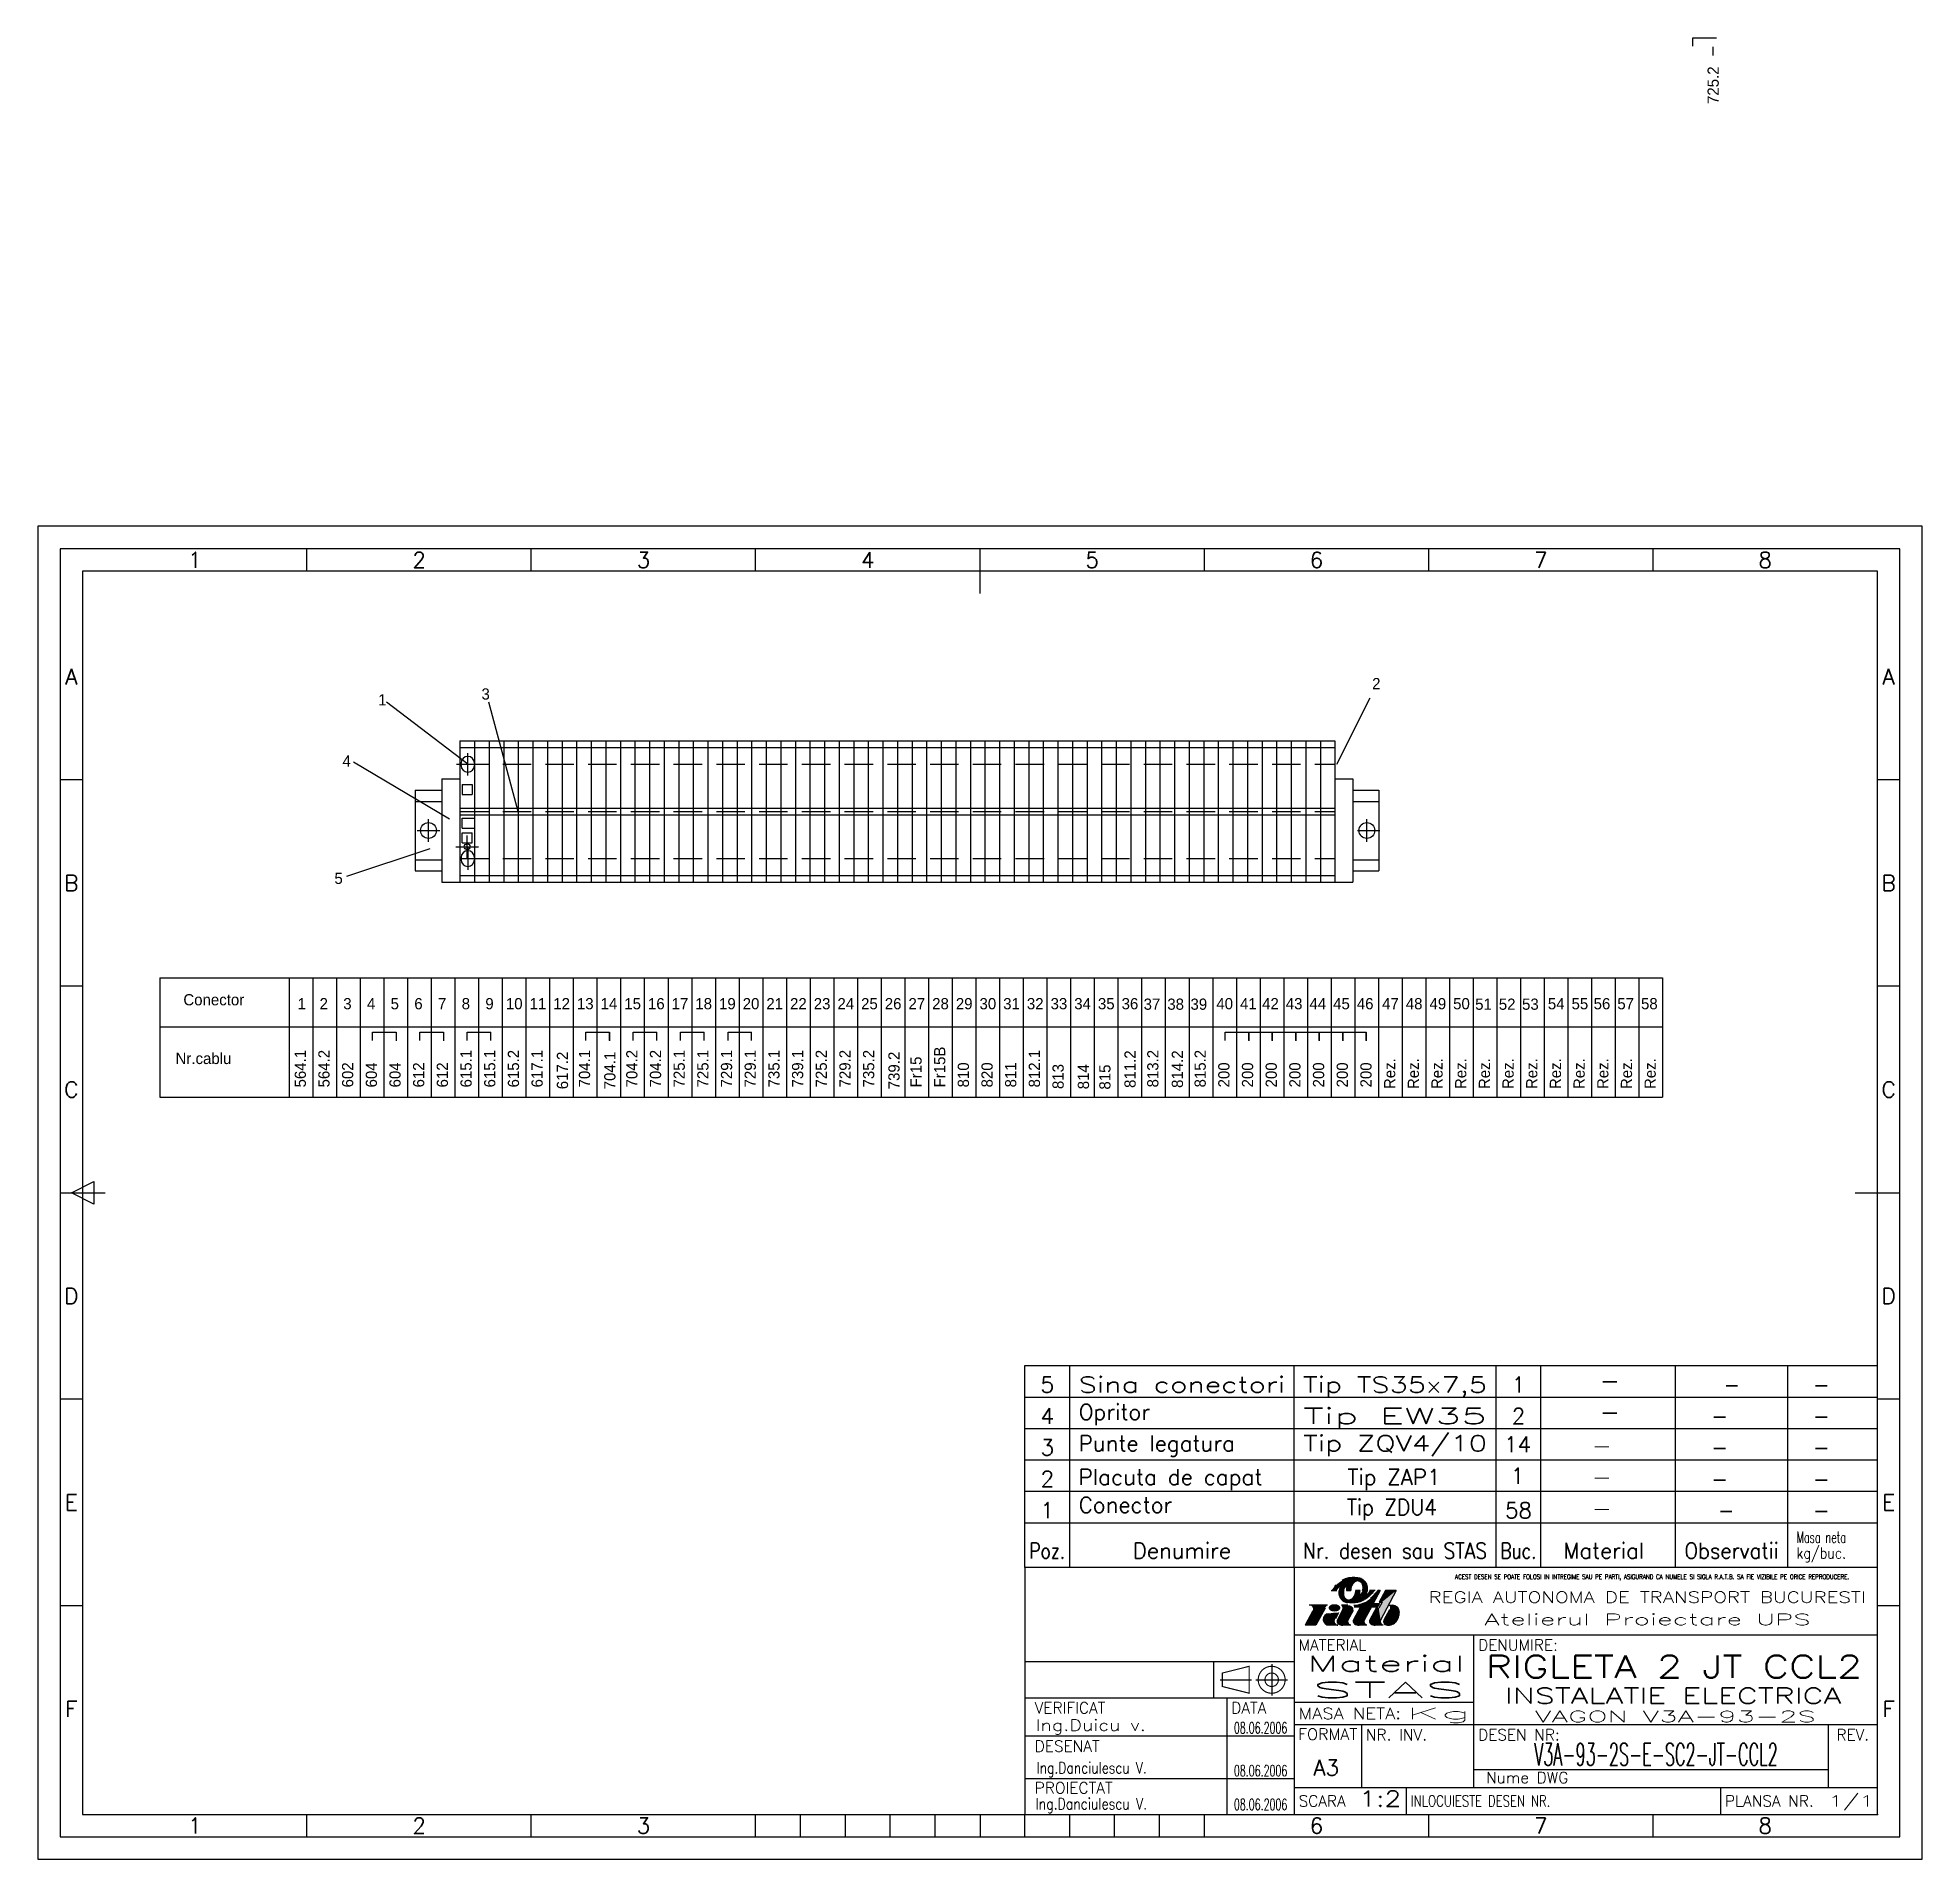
# Model space of a CAD drawing. Header units: millimetres. Extents: x 29 to 449, y 17 to 423.
import ezdxf
from ezdxf.enums import TextEntityAlignment as Align

# ---------------------------------------------------------------- set-up
doc = ezdxf.new("R2010")
doc.units = ezdxf.units.MM
doc.linetypes.add('DASHED2', pattern=[9.525, 6.35, -3.175])
doc.layers.add('LIN_GR', color=3, linetype='Continuous')
doc.layers.add('LIN_SUB', color=7, linetype='Continuous')
doc.styles.add('ISO', font='SIMPLEX.SHX')
doc.styles.add('ISOCP', font='SIMPLEX.SHX')
doc.styles.add('ROMANC', font='romanc')

msp = doc.modelspace()

# ---------------------------------------------------------------- texts
at = {"color": 2}
for s, p in [('725.2', (403.39, 408.43)), ('564.1', (88.53, 189.32)), ('564.2', (93.8, 189.32)), ('615.1', (125.47, 189.32)), ('615.1', (130.75, 189.32)), ('615.2', (136.03, 189.32)), ('617.1', (141.3, 189.32)), ('704.1', (151.86, 189.32)), ('704.2', (162.41, 189.32)), ('704.2', (167.69, 189.32)), ('725.1', (172.97, 189.32)), ('725.1', (178.25, 189.32)), ('729.1', (183.52, 189.32)), ('729.1', (188.8, 189.32)), ('735.1', (194.08, 189.32)), ('739.1', (199.36, 189.32)), ('725.2', (204.63, 189.32)), ('729.2', (209.91, 189.32)), ('735.2', (215.19, 189.32)), ('Fr15B', (231.02, 189.32)), ('812.1', (252.13, 189.32)), ('811.2', (273.45, 189.21)), ('813.2', (278.52, 189.32)), ('814.2', (284, 189.21)), ('815.2', (289.07, 189.32)), ('602', (99.08, 189.32)), ('604', (104.36, 189.32)), ('604', (109.64, 189.32)), ('612', (114.91, 189.32)), ('612', (120.19, 189.32)), ('617.2', (146.95, 188.91)), ('704.1', (157.51, 188.91)), ('739.2', (220.84, 188.91)), ('Fr15', (225.74, 189.32)), ('810', (236.3, 189.32)), ('820', (241.58, 189.32)), ('811', (246.85, 189.32)), ('813', (257.41, 188.96)), ('814', (263.06, 188.91)), ('815', (267.84, 188.84)), ('200', (294.35, 189.32)), ('200', (299.63, 189.32)), ('200', (304.91, 189.32)), ('200', (310.18, 189.32)), ('200', (315.46, 189.32)), ('200', (320.74, 189.32)), ('200', (326.02, 189.32)), ('Rez.', (331.3, 188.96)), ('Rez.', (336.57, 188.96)), ('Rez.', (341.85, 188.96)), ('Rez.', (347.13, 188.96)), ('Rez.', (352.41, 188.96)), ('Rez.', (357.68, 188.96)), ('Rez.', (362.96, 188.96)), ('Rez.', (368.24, 188.96)), ('Rez.', (373.52, 188.96)), ('Rez.', (378.8, 188.96)), ('Rez.', (384.07, 188.96)), ('Rez.', (389.35, 188.96))]:
    msp.add_text(s, height=2.5, rotation=90, dxfattribs=at).set_placement(p)
at = {"color": 50}
for s, style, p in [('1', 'ISOCP', (63.76, 306.85)), ('2', 'ISO', (113.76, 306.85)), ('3', 'ISO', (163.76, 306.85)), ('4', 'ISO', (213.76, 306.85)), ('5', 'ISO', (263.76, 306.85)), ('6', 'ISO', (313.76, 306.85)), ('7', 'ISO', (363.76, 306.85)), ('8', 'ISO', (413.76, 306.85)), ('A', 'ISO', (36.26, 280.85)), ('A', 'ISO', (441.26, 280.85)), ('B', 'ISO', (36.26, 234.85)), ('B', 'ISO', (441.26, 234.85)), ('C', 'ISO', (36.26, 188.85)), ('C', 'ISO', (441.26, 188.85)), ('D', 'ISO', (36.26, 142.85)), ('D', 'ISO', (441.26, 142.85)), ('E', 'ISO', (36.26, 96.85)), ('E', 'ISO', (441.26, 96.85)), ('F', 'ISO', (36.26, 50.85)), ('F', 'ISO', (441.26, 50.85)), ('1', 'ISOCP', (63.76, 24.85)), ('2', 'ISO', (113.76, 24.85)), ('3', 'ISO', (163.76, 24.85)), ('6', 'ISO', (313.76, 24.85)), ('7', 'ISO', (363.76, 24.85)), ('8', 'ISO', (413.76, 24.85))]:
    msp.add_text(s, height=3.5, dxfattribs=dict(at, style=style)).set_placement(p, align=Align.MIDDLE)
at = {"color": 1}
for s, p in [('3', (127.66, 275.73)), ('2', (326.15, 278.04)), ('1', (104.63, 274.42)), ('4', (96.67, 260.78)), ('5', (94.89, 234.66))]:
    msp.add_text(s, height=2.5, dxfattribs=at).set_placement(p)
at = {"color": 2}
for s, p in [('Conector', (61.22, 207.61)), ('1', (86.69, 206.73)), ('2', (91.58, 206.73)), ('3', (96.86, 206.73)), ('4', (102.14, 206.73)), ('5', (107.41, 206.73)), ('6', (112.69, 206.73)), ('7', (117.97, 206.73)), ('8', (123.25, 206.73)), ('9', (128.52, 206.73)), ('10', (133.1, 206.73)), ('11', (138.38, 206.73)), ('12', (143.66, 206.73)), ('13', (148.93, 206.73)), ('14', (154.21, 206.73)), ('15', (159.49, 206.73)), ('16', (164.77, 206.73)), ('17', (170.04, 206.73)), ('18', (175.32, 206.73)), ('19', (180.6, 206.73)), ('20', (185.88, 206.73)), ('21', (191.15, 206.73)), ('22', (196.43, 206.73)), ('23', (201.71, 206.73)), ('24', (206.99, 206.73)), ('25', (212.26, 206.73)), ('26', (217.54, 206.73)), ('27', (222.82, 206.73)), ('28', (228.1, 206.73)), ('29', (233.38, 206.73)), ('30', (238.65, 206.73)), ('31', (243.93, 206.73)), ('32', (249.21, 206.73)), ('33', (254.49, 206.73)), ('34', (259.76, 206.73)), ('35', (265.04, 206.73)), ('36', (270.32, 206.73)), ('37', (275.22, 206.62)), ('38', (280.5, 206.62)), ('39', (285.67, 206.62)), ('40', (291.43, 206.73)), ('41', (296.71, 206.73)), ('42', (301.63, 206.73)), ('43', (306.9, 206.73)), ('44', (312.18, 206.73)), ('45', (317.46, 206.73)), ('46', (322.74, 206.73)), ('47', (328.37, 206.73)), ('48', (333.65, 206.73)), ('49', (338.93, 206.73)), ('50', (344.2, 206.73)), ('51', (349.11, 206.62)), ('52', (354.38, 206.62)), ('53', (359.56, 206.62)), ('54', (365.31, 206.73)), ('55', (370.59, 206.73)), ('56', (375.51, 206.73)), ('57', (380.79, 206.73)), ('58', (386.07, 206.73)), ('Nr.cablu', (59.48, 194.53))]:
    msp.add_text(s, height=2.5, dxfattribs=at).set_placement(p)
at = {"layer": 'LIN_GR', "color": 3, "style": 'ISOCP'}
for s, p in [('5', (253.76, 121.35)), ('4', (253.76, 114.35)), ('3', (253.76, 107.35)), ('2', (253.76, 100.35)), ('1', (253.76, 93.35))]:
    msp.add_text(s, height=3.5, dxfattribs=at).set_placement(p, align=Align.CENTER)
at = {"layer": 'LIN_SUB', "color": 2, "style": 'ISOCP'}
for s, height, width, p, p2 in [('Sina conectori', 3.5, 1.226667, (260.76, 121.35), (306.76, 121.35)), ('Tip TS35x7,5', 3.5, 1.211823, (310.76, 121.35), (351.76, 121.35)), ('   -   ', 3.5, 0.942857, (367.76, 122.25), (389.76, 122.25)), ('Tip EW35', 3.5, 1.744681, (310.76, 114.35), (351.76, 114.35)), ('   -   ', 3.5, 0.942857, (367.76, 115.25), (389.76, 115.25)), ('Tip ZQV4/10', 3.5, 1.242424, (310.76, 108.3), (351.76, 108.3)), ('   -   ', 2.5, 1.32, (365.97, 108.21), (387.97, 108.21)), ('   -   ', 2.5, 1.32, (365.97, 101.21), (387.97, 101.21)), ('   -   ', 2.5, 1.32, (365.97, 94.21), (387.97, 94.21)), ('Masa neta', 2.5, 0.573913, (420.76, 87.85), (431.76, 87.85)), ('Poz.', 3.5, 0.813559, (249.76, 84.35), (257.76, 84.35)), ('Nr. desen sau STAS', 3.5, 0.763975, (310.76, 84.35), (351.76, 84.35)), ('Buc.', 3.5, 0.8, (354.76, 84.35), (362.76, 84.35)), ('Material', 3.5, 0.93913, (368.76, 84.35), (386.76, 84.35)), ('Observatii', 3.5, 0.851351, (395.76, 84.35), (416.76, 84.35)), ('kg/buc.', 2.5, 0.796552, (420.76, 84.35), (431.76, 84.35))]:
    msp.add_text(s, height=height, dxfattribs=dict(at, width=width)).set_placement(p, p2, align=Align.FIT)
for s, p in [('1', (358.76, 121.35)), ('2', (358.76, 114.35)), ('14', (358.57, 108.04)), ('1', (358.57, 101.04)), ('58', (358.76, 93.35)), ('Denumire', (283.76, 84.35))]:
    msp.add_text(s, height=3.5, dxfattribs=at).set_placement(p, align=Align.CENTER)
at = {"layer": 'LIN_SUB', "color": 2, "style": 'ISOCP', "width": 0.942857}
for s, p in [('-', (404.47, 121.35)), ('  -', (397.24, 114.35)), ('  -', (397.24, 107.35)), ('  -', (397.24, 100.35)), ('Tip ZDU4', (320.51, 94.06))]:
    msp.add_text(s, height=3.5, dxfattribs=at).set_placement(p)
for p in [(426.26, 121.35), (426.26, 114.35), (426.26, 107.35), (426.26, 100.35), (405.03, 93.35), (426.26, 93.35)]:
    msp.add_text('-', height=3.5, dxfattribs=at).set_placement(p, align=Align.CENTER)
at = {"layer": 'LIN_SUB', "color": 2, "style": 'ISOCP'}
for s, p in [('Opritor', (260.76, 115.26)), ('Punte legatura', (260.76, 108.26)), ('Conector', (260.76, 94.56))]:
    msp.add_text(s, height=3.5, dxfattribs=at).set_placement(p)
at = {"layer": 'LIN_SUB', "color": 50, "style": 'ISOCP', "width": 0.891304}
msp.add_text('Placuta de capat', height=3.5, dxfattribs=at).set_placement((260.72, 100.76), (301.72, 100.76), align=Align.FIT)
at = {"layer": 'LIN_SUB', "color": 50, "style": 'ISOCP'}
msp.add_text('Tip ZAP1', height=3.5, dxfattribs=at).set_placement((320.68, 100.76))

# ---------------------------------------------------------------- blocks, each defined once
blk = doc.blocks.new('ind3_12')
at = {"color": 70}
for p, q in [((0, 55), (-190, 55)), ((-190, 55), (-190, 0)), ((-130, 55), (-130, 0)), ((-130, 40), (0, 40)), ((-190, 26), (-130, 26))]:
    blk.add_line(p, q, dxfattribs=at)
at = {"color": 40}
for p, q in [((-122.56, 46.63), (-126.68, 46.63)), ((-121.71, 49.9), (-120.46, 49.9)), ((-118.05, 46.63), (-119.46, 46.63)), ((-118.34, 49.9), (-117.36, 49.9)), ((-115.18, 46.28), (-116.74, 43.36)), ((-116.7, 46.63), (-116.29, 46.65)), ((-116.6, 46.28), (-115.18, 46.28)), ((-115.31, 49.9), (-116.29, 49.9)), ((-116.29, 46.65), (-115.69, 46.73)), ((-115.69, 46.73), (-115.27, 46.82)), ((-115.27, 46.82), (-114.78, 46.97)), ((-114.78, 46.97), (-114.27, 47.24)), ((-112.77, 46.28), (-114.38, 43.26)), ((-111.94, 49.9), (-113.19, 49.9)), ((-112.95, 48.16), (-112.68, 48.4)), ((-112.77, 46.28), (-111.36, 46.28)), ((-112.68, 48.4), (-112.61, 48.47)), ((-110.84, 49.9), (-112.41, 46.97)), ((-112.41, 46.97), (-110.99, 46.97)), ((-110.84, 49.9), (-111.36, 49.9)), ((-110.99, 46.97), (-111.36, 46.28)), ((-110.41, 47.32), (-111.15, 45.93)), ((-109.64, 49.9), (-111.01, 47.32)), ((-111.01, 47.32), (-110.41, 47.32)), ((-107.23, 49.9), (-110.77, 43.26)), ((-107.23, 49.9), (-109.64, 49.9)), ((-108.78, 46.63), (-108.09, 46.63)), ((-125.82, 45.38), (-127.54, 42.15)), ((-125.13, 42.15), (-127.54, 42.15)), ((-123.11, 45.94), (-125.13, 42.15)), ((-120.23, 42.15), (-122.21, 42.15)), ((-120.12, 44.91), (-120.81, 43.6)), ((-119.12, 45.67), (-120.36, 43.36)), ((-117.39, 42.15), (-119.15, 42.15)), ((-116.85, 45.42), (-118, 43.26)), ((-117.39, 42.15), (-117.72, 42.33)), ((-113.77, 42.15), (-115.53, 42.15)), ((-113.77, 42.15), (-114.1, 42.33)), ((-111.75, 45.93), (-113.13, 43.36)), ((-110.16, 42.15), (-111.92, 42.15)), ((-111.75, 45.93), (-111.15, 45.93)), ((-110.16, 42.15), (-110.49, 42.33)), ((-108.74, 45.59), (-109.99, 43.26))]:
    blk.add_line(p, q, dxfattribs=at)
at = {"color": 240}
for p, q in [((-90, 40), (-90, 6)), ((-130, 34), (-190, 34)), ((-148, 34), (-148, 26)), ((-146.5, 30), (-139.5, 30)), ((-138.5, 30), (-131.5, 30)), ((-135, 33.5), (-135, 26.5)), ((-145, 26), (-145, 0)), ((-130, 25), (-90, 25)), ((-190, 17.5), (-130, 17.5)), ((-130, 20), (0, 20)), ((-115, 20), (-115, 6)), ((-11, 20), (-11, 6)), ((-90, 10), (-11, 10)), ((-190, 8), (-130, 8)), ((-130, 6), (0, 6)), ((-105, 6), (-105, 0)), ((-35, 6), (-35, 0))]:
    blk.add_line(p, q, dxfattribs=at)
at = {"color": 40}
for points in [[(-114.74, 49.9, 0.04888), (-114.64, 50.37, 0.067418), (-114.64, 50.71, 0.012512), (-114.71, 51.12, 0.046313), (-114.74, 51.23, 0.02866), (-114.83, 51.43, 0.04799), (-114.9, 51.53, 0.027533), (-115.01, 51.65, 0.02878), (-115.12, 51.74, 0.020408), (-115.27, 51.85, 0.028785), (-115.38, 51.91, 0.02307), (-115.48, 51.96, 0.025276), (-115.58, 51.99, 0.029587), (-115.69, 52.01, 0.0261), (-115.8, 52.02, 0.034106), (-115.93, 52.02, 0.03305), (-116.05, 52, 0.031407), (-116.17, 51.97, 0.027201), (-116.3, 51.91, 0.027571), (-116.45, 51.82, 0.032433), (-116.58, 51.73, 0.017982), (-116.7, 51.62, 0.025528), (-116.79, 51.53, 0.009898), (-116.89, 51.41, 0.014131), (-116.96, 51.31, 0.005952), (-117.02, 51.22, 0.007874), (-117.06, 51.15, 0.013516), (-117.13, 51.03, 0.012262), (-117.2, 50.9, 0.010996), (-117.25, 50.78, 0.020912), (-117.28, 50.71, 0.006638), (-117.28, 50.69, 0.003922), (-117.3, 50.64, 0.014081), (-117.33, 50.52, 0.011261), (-117.36, 50.37, 0.018498), (-117.36, 50.34, 0.00311), (-117.38, 50.18, 0.039527), (-117.38, 50.07, 0.0256), (-117.36, 49.9)], [(-113.68, 49.9, 0.047001), (-113.61, 50.39, 0.072657), (-113.64, 50.71, 0.024176), (-113.81, 51.3, 0.05712), (-113.92, 51.53, 0.02409), (-114.05, 51.71, 0.014395), (-114.28, 51.99, 0.046768), (-114.45, 52.15, 0.031027), (-114.74, 52.35)], [(-119.97, 49.9, 0.047001), (-120.05, 49.4, 0.072657), (-120.01, 49.08, 0.024176), (-119.84, 48.49, 0.05712), (-119.73, 48.26, 0.02409), (-119.6, 48.09, 0.014395), (-119.38, 47.81, 0.046768), (-119.2, 47.65, 0.031027), (-118.91, 47.44)], [(-118.91, 49.9, 0.04888), (-119.02, 49.43, 0.067418), (-119.01, 49.08, 0.012512), (-118.94, 48.67, 0.046313), (-118.91, 48.56, 0.02866), (-118.82, 48.37, 0.04799), (-118.75, 48.26, 0.027533), (-118.64, 48.15, 0.02878), (-118.53, 48.05, 0.020408), (-118.39, 47.95, 0.028785), (-118.28, 47.88, 0.02307), (-118.17, 47.84, 0.025276), (-118.07, 47.8, 0.029587), (-117.97, 47.78, 0.0261), (-117.85, 47.77, 0.034106), (-117.73, 47.77, 0.03305), (-117.6, 47.79, 0.031407), (-117.48, 47.83, 0.027201), (-117.36, 47.88, 0.027571), (-117.2, 47.97, 0.032433), (-117.07, 48.06, 0.017982), (-116.95, 48.18, 0.025528), (-116.87, 48.26, 0.009898), (-116.76, 48.39, 0.014131), (-116.7, 48.48, 0.005952), (-116.63, 48.57, 0.007874), (-116.59, 48.64, 0.013516), (-116.52, 48.76, 0.012262), (-116.45, 48.9, 0.010996), (-116.4, 49.02, 0.020912), (-116.38, 49.08, 0.006638), (-116.37, 49.11, 0.003922), (-116.35, 49.16, 0.014081), (-116.32, 49.28, 0.011261), (-116.29, 49.42, 0.018498), (-116.29, 49.45, 0.00311), (-116.27, 49.61, 0.039527), (-116.27, 49.73, 0.0256), (-116.29, 49.9)]]:
    blk.add_lwpolyline(points, format="xyb", dxfattribs=at)
at = {"color": 40, "flags": 128}
blk.add_lwpolyline([(-108.71, 42.18, 0.07519), (-108.1, 42.37, 0.103495), (-107.27, 43.01, 0.091904), (-106.74, 43.94, 0.085107), (-106.54, 45.08, 0.085107)], format="xyb", dxfattribs=at)
at = {"color": 240, "const_width": 0.25}
blk.add_lwpolyline([(-146, 31.5), (-140, 33), (-140, 27), (-146, 28.5)], close=True, dxfattribs=at)
blk.add_lwpolyline([(-135, 33, 1), (-135, 27, 1), (-135, 33, 1)], format="xyb", dxfattribs=at)
blk.add_lwpolyline([(-135, 31.5, 1), (-135, 28.5, 1)], format="xyb", close=True, dxfattribs=at)
at = {"color": 40}
for centre, radius, start, end in [((-96.55, 26.7), 34.29, 134.6817, 135.4865), ((-117.71, 49.53), 2.3, 144.0002, 170.76), ((-117.8, 49.83), 2.74, 113.911, 122.24), ((-115.81, 45.34), 7.65, 108.9325, 113.911), ((-115.07, 49.86), 3.27, 161.7905, 179.2848), ((-117.59, 50.52), 2.17, 96.8211, 108.9325), ((-116.41, 40.67), 12.1, 91.6964, 96.8211), ((-116.61, 47.25), 5.51, 78.6042, 91.6964), ((-116, 50.28), 2.42, 58.8019, 78.6042), ((-119.73, 46), 0.689, 331.9275, 66.4849), ((-117.66, 49.52), 2.42, 238.8019, 258.6042), ((-118.58, 49.94), 3.27, 341.7905, 359.2848), ((-115.94, 50.27), 2.3, 324.0002, 350.76), ((-145.94, 81.79), 47.13, 315, 315.973), ((-113.12, 49.86), 0.893, 316.8981, 318.6566), ((-115.09, 51.98), 4.23, 315.973, 321.3402), ((-122.28, 57.73), 13.43, 321.3402, 324.353), ((-108.09, 45.08), 1.55, 0, 90), ((-122.21, 43.44), 1.29, 94.5979, 270), ((-177.94, 750.15), 707.62, 274.50891, 274.68697), ((-120.23, 42.84), 0.689, 201.8729, 270), ((-119.75, 43.03), 0.689, 151.9275, 234.4615), ((-119.15, 43.87), 1.72, 234.4615, 270), ((-117.39, 42.94), 0.689, 151.9275, 241.9275), ((-116.14, 43.03), 0.689, 151.9275, 234.4615), ((-115.53, 43.87), 1.72, 234.4615, 270), ((-113.78, 42.94), 0.689, 151.9275, 241.9275), ((-112.52, 43.03), 0.689, 151.9275, 234.4615), ((-111.92, 43.87), 1.72, 234.4615, 270), ((-110.16, 42.94), 0.689, 151.9275, 241.9275), ((-109.38, 42.94), 0.689, 151.9275, 242.7821), ((-108.99, 43.7), 1.55, 242.7821, 280.2311)]:
    blk.add_arc(centre, radius, start, end, dxfattribs=at)
blk.add_point((0, 0))
for points in [[(-121.71, 49.9), (-120.46, 49.9), (-121.21, 50.52), (-120.18, 50.33)], [(-121.21, 50.52), (-120.18, 50.33), (-120.72, 51.03), (-119.93, 50.59)], [(-120.72, 51.03), (-119.93, 50.59), (-120.22, 51.49), (-119.57, 50.88)], [(-120.22, 51.49), (-119.57, 50.88), (-119.6, 51.93), (-118.18, 50.88)], [(-119.84, 50.38), (-118.6, 50.45), (-119.97, 49.9), (-118.91, 49.9)], [(-119.57, 50.88), (-118.18, 50.88), (-119.84, 50.38), (-118.6, 50.45)], [(-119.6, 51.93), (-118.18, 50.88), (-118.87, 52.35), (-118.18, 50.88)], [(-118.87, 52.35), (-118.18, 50.88), (-118.21, 52.6), (-118.18, 50.88)], [(-117.31, 50.61), (-118.27, 50.54), (-117.37, 50.27), (-118.32, 50.22)], [(-117.09, 51.1), (-118.18, 50.88), (-117.31, 50.61), (-118.27, 50.54)], [(-118.21, 52.6), (-118.18, 50.88), (-117.81, 52.68), (-118.18, 50.88)], [(-116.87, 52.76), (-118.18, 50.88), (-116.31, 52.75), (-118.18, 50.88)], [(-117.81, 52.68), (-118.18, 50.88), (-116.87, 52.76), (-118.18, 50.88)], [(-116.08, 51.99), (-116.31, 52.75), (-116.62, 51.7), (-118.18, 50.88)], [(-116.62, 51.7), (-118.18, 50.88), (-117.09, 51.1), (-118.18, 50.88)], [(-115.84, 51.99), (-116.08, 51.99), (-116.32, 51.86)], [(-116.31, 52.75), (-115.41, 52.63), (-115.84, 52.71)], [(-115.54, 51.98), (-115.41, 52.63), (-116.08, 51.99), (-116.31, 52.75)], [(-115.84, 51.99), (-115.54, 51.98), (-115.91, 51.97), (-115.51, 51.96)], [(-115.73, 51.96), (-115.33, 51.85), (-115.51, 51.96)], [(-115.09, 51.72), (-114.87, 52.42), (-115.54, 51.98), (-115.41, 52.63)], [(-115.41, 52.63), (-114.87, 52.42), (-115.11, 52.53)], [(-114.87, 51.48), (-114.18, 51.87), (-115.09, 51.72), (-114.87, 52.42)], [(-114.87, 52.42), (-114.18, 51.87), (-114.48, 52.17)], [(-114.68, 50.99), (-113.86, 51.41), (-114.87, 51.48), (-114.18, 51.87)], [(-114.63, 50.55), (-113.67, 50.85), (-114.68, 50.99), (-113.86, 51.41)], [(-114.65, 50.25), (-113.62, 50.26), (-114.63, 50.55), (-113.67, 50.85)], [(-113.67, 50.85), (-113.62, 50.26), (-113.61, 50.56)], [(-126.68, 46.63), (-122.56, 46.63), (-126.26, 46.53), (-122.84, 46.34)], [(-126.26, 46.53), (-122.84, 46.34), (-125.96, 46.29), (-123.05, 46.05)], [(-123.05, 46.05), (-125.96, 46.29), (-123.11, 45.94), (-125.77, 45.87)], [(-122.2, 46.34), (-122.22, 45.73), (-122.28, 46.18), (-122.28, 45.84)], [(-122.07, 46.5), (-122.04, 45.53), (-122.2, 46.34), (-122.22, 45.73)], [(-121.94, 46.59), (-121.9, 45.43), (-122.07, 46.5), (-122.04, 45.53)], [(-121.78, 46.68), (-121.71, 45.34), (-121.94, 46.59), (-121.9, 45.43)], [(-121.62, 46.75), (-121.56, 45.28), (-121.78, 46.68), (-121.71, 45.34)], [(-121.46, 46.79), (-121.43, 45.25), (-121.62, 46.75), (-121.56, 45.28)], [(-121.33, 46.82), (-121.31, 45.23), (-121.46, 46.79), (-121.43, 45.25)], [(-121.21, 46.83), (-121.2, 45.22), (-121.33, 46.82), (-121.31, 45.23)], [(-121.21, 46.83), (-121.1, 46.84), (-121.09, 45.21)], [(-121.09, 45.21), (-120.9, 45.21), (-121.21, 46.83), (-121.2, 45.22)], [(-121.1, 46.84), (-120.91, 46.84), (-121.09, 45.21), (-120.9, 45.21)], [(-120.9, 45.21), (-120.91, 46.84), (-120.81, 45.22), (-120.81, 46.83)], [(-120.81, 45.22), (-120.81, 46.83), (-120.68, 45.23), (-120.69, 46.82)], [(-120.68, 45.23), (-120.69, 46.82), (-120.56, 45.25), (-120.55, 46.79)], [(-120.56, 45.25), (-120.55, 46.79), (-120.42, 45.29), (-120.43, 46.76)], [(-120.42, 45.29), (-120.43, 46.76), (-120.27, 45.34), (-120.27, 46.7)], [(-120.27, 45.34), (-120.27, 46.7), (-120.14, 45.41), (-120.13, 46.63)], [(-120.14, 45.41), (-120.13, 46.63), (-119.97, 45.52), (-119.99, 46.54)], [(-119.97, 49.9), (-118.91, 49.9), (-120.05, 49.4), (-119, 49.53)], [(-120.05, 49.4), (-119, 49.53), (-119.94, 48.79), (-119, 49.02)], [(-120.05, 49.4), (-119.94, 48.79), (-120.04, 49.24)], [(-120.04, 49.24), (-119.94, 48.79), (-120.03, 49.13)], [(-119.97, 45.52), (-119.99, 46.54), (-119.84, 45.65), (-119.88, 46.44)], [(-119.94, 48.79), (-119, 49.02), (-119.72, 48.25), (-118.92, 48.6)], [(-119.84, 45.65), (-119.88, 46.44), (-119.74, 45.8), (-119.77, 46.3)], [(-119.74, 45.8), (-119.77, 46.3), (-119.71, 45.9), (-119.72, 46.2)], [(-119.72, 48.25), (-118.92, 48.6), (-119.33, 47.76), (-118.75, 48.27)], [(-119.72, 46.2), (-119.71, 45.9), (-119.7, 46.13), (-119.69, 46.02)], [(-119.46, 46.63), (-118.05, 46.63), (-119.08, 46.21), (-117.05, 46.31)], [(-119.33, 47.76), (-118.75, 48.27), (-118.77, 47.37), (-118.43, 47.98)], [(-119.25, 46.4), (-119.09, 46.04), (-119.08, 46.21)], [(-119.08, 46.21), (-117.05, 46.31), (-119.12, 45.67), (-116.78, 45.9)], [(-118.77, 47.37), (-118.43, 47.98), (-118.32, 47.19), (-118.12, 47.82)], [(-117.37, 50.27), (-118.32, 50.22), (-117.36, 49.9), (-118.34, 49.9)], [(-118.32, 47.19), (-118.12, 47.82), (-117.71, 47.07), (-117.72, 47.77)], [(-118.05, 46.63), (-117.05, 46.31), (-117.7, 46.59), (-117.41, 46.5)], [(-117.71, 47.07), (-117.72, 47.77), (-117.14, 47.03), (-117.33, 47.9)], [(-117.14, 47.03), (-117.33, 47.9), (-116.45, 47.06), (-117.04, 48.09)], [(-117.05, 46.31), (-116.78, 45.9), (-116.88, 46.12)], [(-116.45, 47.06), (-117.04, 48.09), (-115.94, 47.1), (-116.74, 48.42)], [(-116.7, 48.48), (-115.12, 47.31), (-116.74, 48.42)], [(-116.7, 48.48), (-116.7, 48.48), (-116.74, 48.42)], [(-115.94, 47.1), (-116.74, 48.42), (-115.12, 47.31), (-116.74, 48.42)], [(-115.18, 46.28), (-112.77, 46.28), (-116.74, 43.36), (-114.38, 43.26)], [(-116.45, 48.9), (-115.12, 47.31), (-116.7, 48.48)], [(-116.22, 46.66), (-116.7, 46.63), (-116.6, 46.28)], [(-116.6, 46.28), (-111.36, 46.28), (-116.22, 46.66), (-112.41, 46.97)], [(-116.4, 49.03), (-115.48, 48.92), (-116.45, 48.9), (-115.12, 47.31)], [(-116.29, 49.44), (-115.35, 49.44), (-116.4, 49.03), (-115.48, 48.92)], [(-116.29, 49.9), (-115.31, 49.9), (-116.29, 49.44), (-115.35, 49.44)], [(-116.22, 46.66), (-115.25, 46.82), (-115, 46.76)], [(-115.48, 48.92), (-114.09, 48.92), (-115.01, 49.4), (-113.85, 49.33)], [(-115.48, 48.92), (-114.59, 48.13), (-115.12, 47.31)], [(-115.48, 48.92), (-114.09, 48.92), (-114.18, 47.78), (-115.12, 47.31)], [(-115.25, 46.82), (-114.79, 46.97), (-115, 46.76)], [(-115.01, 49.4), (-113.85, 49.33), (-114.75, 49.87), (-113.72, 49.72)], [(-115, 46.76), (-115, 46.76), (-114.79, 46.97), (-114.45, 46.8)], [(-114.35, 47.19), (-112.41, 46.97), (-114.79, 46.97), (-114.45, 46.8)], [(-114.75, 49.87), (-113.72, 49.72), (-114.65, 50.25), (-113.62, 50.26)], [(-114.09, 48.92), (-114.18, 47.78), (-114.59, 48.13)], [(-113.9, 47.46), (-112.41, 46.97), (-114.35, 47.19), (-112.41, 46.97)], [(-114.09, 48.92), (-113.61, 48.17), (-114.18, 47.78)], [(-113.69, 49.23), (-112.95, 48.75), (-114.09, 48.92), (-113.61, 48.17)], [(-113.49, 47.75), (-113.9, 47.46), (-112.41, 46.97)], [(-113.4, 49.55), (-112.44, 49.28), (-113.69, 49.23), (-112.95, 48.75)], [(-113.03, 48.1), (-112.41, 46.97), (-113.49, 47.75), (-112.41, 46.97)], [(-113.19, 49.9), (-111.94, 49.9), (-113.4, 49.55), (-112.44, 49.28)], [(-112.65, 48.42), (-112.41, 46.97), (-113.03, 48.1), (-112.41, 46.97)], [(-112.22, 48.86), (-112.41, 46.97), (-112.65, 48.42), (-112.41, 46.97)], [(-111.36, 49.9), (-110.84, 49.9), (-111.76, 49.37), (-112.41, 46.97)], [(-111.76, 49.37), (-112.41, 46.97), (-112.22, 48.86), (-112.41, 46.97)], [(-112.41, 46.97), (-110.99, 46.97), (-111.36, 46.28)], [(-110.41, 47.32), (-107.23, 49.9), (-111.15, 45.93), (-110.73, 43.34)], [(-109.64, 49.9), (-107.23, 49.9), (-111.01, 47.32), (-110.41, 47.32)], [(-108.78, 46.63), (-108.43, 46.63), (-108.69, 46.43), (-108.49, 46.44)], [(-108.74, 45.59), (-108.09, 46.63), (-108.66, 45.8)], [(-108.74, 45.59), (-106.98, 46.16), (-108.09, 46.63)], [(-108.69, 46.43), (-108.49, 46.44), (-108.64, 46.23), (-108.56, 46.21)], [(-108.43, 46.63), (-108.63, 46.02), (-108.09, 46.63), (-108.66, 45.8)], [(-108.66, 45.8), (-108.66, 45.8), (-108.43, 46.63), (-108.63, 46.02)], [(-108.64, 46.23), (-108.56, 46.21), (-108.63, 46.02)], [(-108.09, 46.63), (-106.98, 46.16), (-107.61, 46.55), (-107.23, 46.37)], [(-125.82, 45.38), (-123.11, 45.94), (-127.54, 42.15), (-125.13, 42.15)], [(-125.76, 45.63), (-123.11, 45.94), (-125.82, 45.38)], [(-125.77, 45.87), (-123.11, 45.94), (-125.76, 45.63), (-123.11, 45.94)], [(-123.17, 44.3), (-120.81, 43.6), (-123.49, 43.38), (-120.95, 43.16)], [(-123.17, 44.3), (-123.49, 43.38), (-123.29, 44.14), (-123.45, 43.79)], [(-123.49, 43.38), (-120.95, 43.16), (-123.49, 43.38), (-120.87, 42.58)], [(-123.49, 43.38), (-123.1, 42.51), (-123.42, 43), (-123.25, 42.69)], [(-123.49, 43.38), (-120.87, 42.58), (-123.1, 42.51), (-120.62, 42.27)], [(-122.31, 44.73), (-120.12, 44.91), (-123.17, 44.3), (-120.81, 43.6)], [(-122.31, 44.73), (-123.17, 44.3), (-122.7, 44.64), (-123.04, 44.43)], [(-123.1, 42.51), (-122.21, 42.15), (-122.93, 42.37), (-122.61, 42.22)], [(-123.1, 42.51), (-120.62, 42.27), (-122.21, 42.15), (-120.23, 42.15)], [(-122.28, 46.18), (-122.28, 45.84), (-122.31, 46.03)], [(-120.42, 42.88), (-120.36, 43.36), (-120.43, 43.1)], [(-120.36, 43.36), (-116.85, 45.42), (-120.42, 42.88), (-118, 43.26)], [(-120.42, 42.88), (-118, 43.26), (-120.15, 42.47), (-118.06, 42.75)], [(-120.15, 42.47), (-120.42, 42.88), (-120.32, 42.64)], [(-119.12, 45.67), (-116.78, 45.9), (-120.36, 43.36), (-116.85, 45.42)], [(-120.15, 42.47), (-118.06, 42.75), (-119.15, 42.15), (-117.72, 42.33)], [(-119.15, 42.15), (-120.15, 42.47), (-119.72, 42.25)], [(-119.15, 42.15), (-117.72, 42.33), (-117.39, 42.15)], [(-118.02, 43.03), (-117.9, 42.55), (-118.06, 42.75)], [(-116.78, 45.9), (-116.85, 45.42), (-116.77, 45.67)], [(-116.74, 43.36), (-116.81, 42.88), (-116.82, 43.14)], [(-116.74, 43.36), (-114.38, 43.26), (-116.81, 42.88), (-114.44, 42.75)], [(-116.52, 42.46), (-116.81, 42.88), (-116.71, 42.66)], [(-116.81, 42.88), (-114.44, 42.75), (-116.52, 42.46), (-114.12, 42.34)], [(-115.53, 42.15), (-116.54, 42.47), (-116.1, 42.25)], [(-116.52, 42.46), (-114.12, 42.34), (-115.53, 42.15), (-113.77, 42.15)], [(-114.42, 42.94), (-114.29, 42.55), (-114.44, 42.75)], [(-114.36, 43.31), (-114.4, 43.15), (-114.38, 43.26)], [(-113.13, 43.36), (-113.19, 42.89), (-113.2, 43.13)], [(-113.13, 43.36), (-110.77, 43.26), (-113.19, 42.89)], [(-113.19, 42.89), (-110.77, 43.26), (-110.82, 42.72)], [(-112.92, 42.47), (-113.19, 42.89), (-113.1, 42.66)], [(-113.19, 42.89), (-110.82, 42.72), (-112.92, 42.47)], [(-111.75, 45.93), (-111.15, 45.93), (-113.13, 43.36), (-110.77, 43.26)], [(-112.92, 42.47), (-110.82, 42.72), (-111.92, 42.15)], [(-111.92, 42.15), (-112.92, 42.47), (-112.49, 42.25)], [(-110.82, 42.72), (-111.92, 42.15), (-110.49, 42.33)], [(-110.49, 42.33), (-110.16, 42.15), (-111.92, 42.15)], [(-111.15, 45.93), (-110.77, 43.26), (-110.73, 43.34)], [(-110.8, 42.98), (-110.66, 42.53), (-110.82, 42.72)], [(-110.73, 43.34), (-110.78, 43.14), (-110.77, 43.26)], [(-109.99, 43.26), (-110.04, 42.73), (-110.07, 42.99)], [(-110.04, 42.73), (-109.99, 43.26), (-109.7, 42.32)], [(-109.7, 42.32), (-110.04, 42.73), (-109.91, 42.5)], [(-109.99, 43.26), (-108.74, 45.59), (-106.74, 43.94)], [(-109.99, 43.26), (-107.27, 43.01), (-106.74, 43.94)], [(-109.99, 43.26), (-108.1, 42.37), (-107.27, 43.01)], [(-109.99, 43.26), (-108.71, 42.18), (-108.1, 42.37)], [(-109.99, 43.26), (-109.7, 42.32), (-108.71, 42.18)], [(-108.71, 42.18), (-109.7, 42.32), (-109.23, 42.17)], [(-109.7, 42.32), (-109.7, 42.32), (-108.71, 42.18)], [(-108.74, 45.59), (-106.54, 45.08), (-106.98, 46.16)], [(-108.74, 45.59), (-106.74, 43.94), (-106.54, 45.08)], [(-107.27, 43.01), (-108.1, 42.37), (-107.66, 42.64)], [(-106.74, 43.94), (-107.27, 43.01), (-106.96, 43.45)], [(-106.98, 46.16), (-106.54, 45.08), (-106.83, 45.98), (-106.62, 45.57)], [(-106.54, 45.08), (-106.74, 43.94), (-106.59, 44.51)]]:
    blk.add_solid(points, dxfattribs=at)
at = {"color": 40, "style": 'ISO', "width": 0.77078}
blk.add_text('ACEST DESEN SE POATE FOLOSI IN INTREGIME SAU PE PARTI, ASIGURAND CA NUMELE SI SIGLA R.A.T.B. SA FIE VIZIBILE PE ORICE REPRODUCERE.', height=1, dxfattribs=at).set_placement((-94.13, 52.45), (-6.3, 52.45), align=Align.FIT)
at = {"color": 240}
for s, style, width, p, p2 in [('REGIA AUTONOMA DE TRANSPORT BUCURESTI', 'ROMANC', 1.063101, (-100.04, 47.17), (-2.58, 47.17)), ('Atelierul Proiectare UPS', 'ROMANC', 1.425107, (-87.65, 42.18), (-14.86, 42.18)), ('MASA NETA:', 'ISO', 1.009422, (-129, 21.25), (-106.17, 21.25)), ('FORMAT', 'ISO', 0.917397, (-129.11, 16.61), (-115.89, 16.61)), ('INLOCUIESTE DESEN NR.', 'ISO', 0.687691, (-104, 1.75), (-72.89, 1.75))]:
    blk.add_text(s, height=2.5, dxfattribs=dict(at, style=style, width=width)).set_placement(p, p2, align=Align.FIT)
at = {"color": 240, "style": 'ISO'}
for s, p in [('MATERIAL', (-129, 36.5)), ('DENUMIRE:', (-89, 36.5)), ('VERIFICAT', (-187.81, 22.5)), ('DATA', (-144, 22.5)), ('NR. INV.', (-114, 16.5)), ('DESEN NR:', (-89, 16.5)), ('DESENAT', (-187.81, 13.97)), ('PROIECTAT', (-187.81, 4.66)), ('SCARA', (-129, 1.75)), ('PLANSA NR.', (-34, 1.75))]:
    blk.add_text(s, height=2.5, dxfattribs=at).set_placement(p)
blk.add_text('REV.', height=2.5, dxfattribs=at).set_placement((-5.5, 17.75), align=Align.MIDDLE)
at = {"color": 50, "style": 'ISO'}
for tag, height, width, p, p2 in [('MATERIAL', 3.5, 1.837708, (-127.1, 31.84), (-91.87, 31.84)), ('STAS_MATERIAL', 3.5, 2.784754, (-126.09, 25.95), (-91.75, 25.95)), ('ANSAMBLU', 3.5, 2.48631, (-83.01, 24.67), (-8.01, 24.67)), ('VERIFICAT', 2.5, 0.86708, (-187.61, 18.63), (-163.04, 18.63)), ('DESENAT', 2.5, 1.026691, (-187.39, 9.14), (-162.83, 9.14)), ('SCARA', 3.5, 1.565143, (-115.5, 1.75), (-106.11, 1.75)), ('PROIECTAT', 2.5, 1.037581, (-187.61, 1.12), (-162.78, 1.12))]:
    blk.add_attdef(tag, text='', height=height, dxfattribs=dict(at, width=width)).set_placement(p, p2, align=Align.FIT)
at = {"color": 70, "style": 'ISO'}
for tag, width, p, p2 in [('DENUMIRE_DESEN', 1.844561, (-87.29, 30.44), (-3.41, 30.44)), ('NUMAR_DESEN', 1.112195, (-76.49, 10.87), (-22.2, 10.87))]:
    blk.add_attdef(tag, text='', height=5, dxfattribs=dict(at, width=width)).set_placement(p, p2, align=Align.FIT)
at = {"color": 240, "style": 'ISO'}
for tag, width, p, p2 in [('MASA', 3.701178, (-105.03, 21.25), (-90.49, 21.25)), ('SUBANSAMBLU', 3.628523, (-76.35, 20.58), (-13.71, 20.58)), ('DATA', 0.588678, (-143.42, 18.04), (-131.51, 18.04)), ('DATA', 0.588678, (-143.42, 8.49), (-131.51, 8.49)), ('PLANSA', 1.983142, (-10.91, 1.75), (-0.76, 1.75)), ('DATA', 0.588678, (-143.42, 0.97), (-131.51, 0.97))]:
    blk.add_attdef(tag, text='', height=2.5, dxfattribs=dict(at, width=width)).set_placement(p, p2, align=Align.FIT)
at = {"color": 50, "style": 'ISO'}
blk.add_attdef('FORMAT', text='', height=3.5, dxfattribs=at).set_placement((-122.83, 8.67), align=Align.CENTER)
at = {"color": 240, "style": 'ISO'}
blk.add_attdef('NUME_DWG', (-87.2, 6.95), '', height=2.5, dxfattribs=at)

# ---------------------------------------------------------------- linework, layer by layer
at = {"color": 2}
for p, q in [((397.64, 421.34), (397.64, 423.19)), ((397.64, 423.19), (402.87, 423.19)), ((402.05, 421.14), (402.05, 419.2)), ((122.86, 266.56), (317.86, 266.56)), ((122.86, 266.56), (122.86, 235.06)), ((122.86, 265.06), (317.86, 265.06)), ((126.11, 266.56), (126.11, 235.06)), ((129.36, 266.56), (129.36, 235.06)), ((132.61, 266.56), (132.61, 235.06)), ((135.86, 266.56), (135.86, 235.06)), ((139.11, 266.56), (139.11, 235.06)), ((142.36, 266.56), (142.36, 235.06)), ((145.61, 266.56), (145.61, 235.06)), ((148.86, 266.56), (148.86, 235.06)), ((152.11, 266.56), (152.11, 235.06)), ((155.36, 266.56), (155.36, 235.06)), ((158.61, 266.56), (158.61, 235.06)), ((161.86, 266.56), (161.86, 235.06)), ((165.11, 266.56), (165.11, 235.06)), ((168.36, 266.56), (168.36, 235.06)), ((171.61, 266.56), (171.61, 235.06)), ((174.86, 266.56), (174.86, 235.06)), ((178.11, 266.56), (178.11, 235.06)), ((181.36, 266.56), (181.36, 235.06)), ((184.61, 266.56), (184.61, 235.06)), ((187.86, 266.56), (187.86, 235.06)), ((191.11, 266.56), (191.11, 235.06)), ((194.36, 266.56), (194.36, 235.06)), ((197.61, 266.56), (197.61, 235.06)), ((200.86, 266.56), (200.86, 235.06)), ((204.11, 266.56), (204.11, 235.06)), ((207.36, 266.56), (207.36, 235.06)), ((210.61, 266.56), (210.61, 235.06)), ((213.86, 266.56), (213.86, 235.06)), ((217.11, 266.56), (217.11, 235.06)), ((220.36, 266.56), (220.36, 235.06)), ((223.61, 266.56), (223.61, 235.06)), ((226.86, 266.56), (226.86, 235.06)), ((230.11, 266.56), (230.11, 235.06)), ((233.36, 266.56), (233.36, 235.06)), ((236.61, 266.56), (236.61, 235.06)), ((239.86, 266.56), (239.86, 235.06)), ((243.11, 266.56), (243.11, 235.06)), ((246.36, 266.56), (246.36, 235.06)), ((249.61, 266.56), (249.61, 235.06)), ((252.86, 266.56), (252.86, 235.06)), ((256.11, 266.56), (256.11, 235.06)), ((259.36, 266.56), (259.36, 235.06)), ((262.61, 266.56), (262.61, 235.06)), ((265.86, 266.56), (265.86, 235.06)), ((269.11, 266.56), (269.11, 235.06)), ((272.36, 266.56), (272.36, 235.06)), ((275.61, 266.56), (275.61, 235.06)), ((278.86, 266.56), (278.86, 235.06)), ((282.11, 266.56), (282.11, 235.06)), ((285.36, 266.56), (285.36, 235.06)), ((288.61, 266.56), (288.61, 235.06)), ((291.86, 266.56), (291.86, 235.06)), ((295.11, 266.56), (295.11, 235.06)), ((298.36, 266.56), (298.36, 235.06)), ((301.61, 266.56), (301.61, 235.06)), ((304.86, 266.56), (304.86, 235.06)), ((308.11, 266.56), (308.11, 235.06)), ((311.36, 266.56), (311.36, 235.06)), ((314.61, 266.56), (314.61, 235.06)), ((317.86, 266.56), (317.86, 235.06)), ((123.11, 261.06), (123.11, 261.56)), ((118.86, 258.06), (118.86, 235.06)), ((118.86, 258.06), (122.86, 258.06)), ((123.36, 256.81), (123.36, 254.56)), ((123.36, 256.81), (125.61, 256.81)), ((125.61, 256.81), (125.61, 254.56)), ((317.86, 258.06), (321.86, 258.06)), ((321.86, 258.06), (321.86, 235.06)), ((112.86, 255.56), (112.86, 237.56)), ((112.86, 255.56), (118.86, 255.56)), ((112.86, 253.06), (118.86, 253.06)), ((123.36, 254.56), (125.61, 254.56)), ((321.86, 255.56), (327.61, 255.56)), ((321.86, 253.06), (327.61, 253.06)), ((327.61, 255.56), (327.61, 237.56)), ((122.86, 251.56), (317.86, 251.56)), ((122.86, 250.06), (317.86, 250.06)), ((123.36, 249.31), (126.11, 249.31)), ((123.36, 247.06), (126.11, 247.06)), ((123.36, 246.06), (125.61, 246.06)), ((123.36, 243.81), (123.36, 246.06)), ((123.36, 243.81), (125.61, 243.81)), ((125.61, 243.81), (125.61, 246.06)), ((112.86, 240.06), (118.86, 240.06)), ((123.11, 240.56), (123.11, 240.06)), ((321.86, 240.06), (327.61, 240.06)), ((112.86, 237.56), (118.86, 237.56)), ((122.86, 236.56), (317.86, 236.56)), ((321.86, 237.56), (327.61, 237.56)), ((118.86, 235.06), (317.86, 235.06)), ((317.86, 235.06), (321.86, 235.06)), ((55.99, 213.71), (390.89, 213.71)), ((55.99, 213.71), (55.99, 187.12)), ((84.79, 213.71), (84.79, 187.12)), ((90.07, 213.71), (90.07, 187.12)), ((95.34, 213.71), (95.34, 187.12)), ((100.62, 213.71), (100.62, 187.12)), ((105.9, 213.71), (105.9, 187.12)), ((111.18, 213.71), (111.18, 187.12)), ((116.45, 213.71), (116.45, 187.12)), ((121.73, 213.71), (121.73, 187.12)), ((127.01, 213.71), (127.01, 187.12)), ((132.29, 213.71), (132.29, 187.12)), ((137.56, 213.71), (137.56, 187.12)), ((142.84, 213.71), (142.84, 187.12)), ((148.12, 213.71), (148.12, 187.12)), ((153.4, 213.71), (153.4, 187.12)), ((158.67, 213.71), (158.67, 187.12)), ((163.95, 213.71), (163.95, 187.12)), ((169.23, 213.71), (169.23, 187.12)), ((174.51, 213.71), (174.51, 187.12)), ((179.78, 213.71), (179.78, 187.12)), ((185.06, 213.71), (185.06, 187.12)), ((190.34, 213.71), (190.34, 187.12)), ((195.62, 213.71), (195.62, 187.12)), ((200.89, 213.71), (200.89, 187.12)), ((206.17, 213.71), (206.17, 187.12)), ((211.45, 213.71), (211.45, 187.12)), ((216.73, 213.71), (216.73, 187.12)), ((222.01, 213.71), (222.01, 187.12)), ((227.28, 213.71), (227.28, 187.12)), ((232.56, 213.71), (232.56, 187.12)), ((237.84, 213.71), (237.84, 187.12)), ((243.12, 213.71), (243.12, 187.12)), ((248.39, 213.71), (248.39, 187.12)), ((253.67, 213.71), (253.67, 187.12)), ((258.95, 213.71), (258.95, 187.12)), ((264.23, 213.71), (264.23, 187.12)), ((269.5, 213.71), (269.5, 187.12)), ((274.78, 213.71), (274.78, 187.12)), ((280.06, 213.71), (280.06, 187.12)), ((285.34, 213.71), (285.34, 187.12)), ((290.61, 213.71), (290.61, 187.12)), ((295.89, 213.71), (295.89, 187.12)), ((301.17, 213.71), (301.17, 187.12)), ((306.45, 213.71), (306.45, 187.12)), ((311.72, 213.71), (311.72, 187.12)), ((317, 213.71), (317, 187.12)), ((322.28, 213.71), (322.28, 187.12)), ((327.56, 213.71), (327.56, 187.12)), ((332.83, 213.71), (332.83, 187.12)), ((338.11, 213.71), (338.11, 187.12)), ((343.39, 213.71), (343.39, 187.12)), ((348.67, 213.71), (348.67, 187.12)), ((353.94, 213.71), (353.94, 187.12)), ((359.22, 213.71), (359.22, 187.12)), ((364.5, 213.71), (364.5, 187.12)), ((369.78, 213.71), (369.78, 187.12)), ((375.05, 213.71), (375.05, 187.12)), ((380.33, 213.71), (380.33, 187.12)), ((385.61, 213.71), (385.61, 187.12)), ((390.89, 213.71), (390.89, 187.12)), ((55.99, 202.81), (390.89, 202.81)), ((103.39, 201.63), (108.63, 201.63)), ((103.39, 199.77), (103.39, 201.63)), ((108.63, 201.63), (108.63, 199.69)), ((113.95, 199.77), (113.95, 201.63)), ((113.95, 201.63), (119.18, 201.63)), ((119.18, 201.63), (119.18, 199.69)), ((124.5, 199.77), (124.5, 201.63)), ((124.5, 201.63), (129.74, 201.63)), ((129.74, 199.77), (129.74, 201.63)), ((150.93, 201.63), (156.17, 201.63)), ((150.93, 199.77), (150.93, 201.63)), ((156.17, 201.63), (156.17, 199.69)), ((156.17, 199.77), (156.17, 201.63)), ((161.49, 201.63), (166.72, 201.63)), ((161.49, 199.77), (161.49, 201.63)), ((166.72, 199.77), (166.72, 201.63)), ((172.04, 201.63), (177.28, 201.63)), ((172.04, 199.77), (172.04, 201.63)), ((177.28, 199.77), (177.28, 201.63)), ((182.6, 201.63), (187.83, 201.63)), ((182.6, 199.77), (182.6, 201.63)), ((187.83, 199.77), (187.83, 201.63)), ((293.43, 201.63), (298.66, 201.63)), ((293.43, 199.77), (293.43, 201.63)), ((298.66, 201.63), (298.66, 199.69)), ((298.66, 199.77), (298.66, 201.63)), ((298.66, 201.63), (303.89, 201.63)), ((303.89, 201.63), (309.13, 201.63)), ((303.89, 199.77), (303.89, 201.63)), ((303.89, 201.63), (303.89, 199.69)), ((309.13, 201.63), (314.36, 201.63)), ((309.13, 199.77), (309.13, 201.63)), ((309.13, 201.63), (309.13, 199.69)), ((314.36, 201.63), (314.36, 199.69)), ((314.36, 199.77), (314.36, 201.63)), ((314.36, 201.63), (319.6, 201.63)), ((319.6, 201.63), (324.83, 201.63)), ((319.6, 201.63), (319.6, 199.69)), ((319.6, 199.77), (319.6, 201.63)), ((324.83, 199.77), (324.83, 201.63)), ((324.83, 201.63), (324.83, 199.69)), ((55.99, 187.12), (390.89, 187.12))]:
    msp.add_line(p, q, dxfattribs=at)
at = {"color": 70}
for p, q in [((88.76, 304.35), (88.76, 309.35)), ((138.76, 304.35), (138.76, 309.35)), ((188.76, 304.35), (188.76, 309.35)), ((238.76, 299.35), (238.76, 309.35)), ((288.76, 304.35), (288.76, 309.35)), ((338.76, 304.35), (338.76, 309.35)), ((388.76, 304.35), (388.76, 309.35)), ((38.76, 257.85), (33.76, 257.85)), ((443.76, 257.85), (438.76, 257.85)), ((38.76, 211.85), (33.76, 211.85)), ((443.76, 211.85), (438.76, 211.85)), ((36.26, 165.85), (41.26, 168.35)), ((41.26, 168.35), (41.26, 163.35)), ((33.76, 165.85), (43.76, 165.85)), ((41.26, 163.35), (36.26, 165.85)), ((433.76, 165.85), (443.76, 165.85)), ((38.76, 119.85), (33.76, 119.85)), ((443.76, 119.85), (438.76, 119.85)), ((38.76, 73.85), (33.76, 73.85)), ((443.76, 73.85), (438.76, 73.85)), ((88.76, 22.35), (88.76, 27.35)), ((138.76, 22.35), (138.76, 27.35)), ((188.76, 22.35), (188.76, 27.35)), ((198.76, 22.35), (198.76, 27.35)), ((208.76, 22.35), (208.76, 27.35)), ((218.76, 22.35), (218.76, 27.35)), ((228.76, 22.35), (228.76, 27.35)), ((238.76, 27.35), (238.76, 22.35)), ((248.76, 22.35), (248.76, 27.35)), ((258.76, 22.35), (258.76, 27.35)), ((268.76, 22.35), (268.76, 27.35)), ((278.76, 22.35), (278.76, 27.35)), ((288.76, 22.35), (288.76, 27.35)), ((338.76, 22.35), (338.76, 27.35)), ((388.76, 22.35), (388.76, 27.35)), ((188.76, 22.35), (288.76, 22.35))]:
    msp.add_line(p, q, dxfattribs=at)
at = {"color": 1}
for p, q in [((124.61, 261.31), (106.49, 275.12)), ((135.86, 250.81), (129.3, 275.12)), ((318.31, 261.31), (325.7, 276.1)), ((120.52, 249.07), (99.13, 261.79)), ((122.11, 261.31), (127.11, 261.31)), ((124.61, 258.81), (124.61, 263.81)), ((116.16, 242.5), (97.58, 236.3)), ((124.61, 242.81), (124.61, 237.81)), ((248.76, 127.35), (438.76, 127.35)), ((248.76, 120.35), (438.76, 120.35)), ((248.76, 113.35), (438.76, 113.35)), ((248.76, 106.35), (438.76, 106.35)), ((248.76, 99.35), (438.76, 99.35))]:
    msp.add_line(p, q, dxfattribs=at)
at = {"color": 1, "linetype": 'DASHED2'}
for p, q in [((122.86, 261.31), (317.86, 261.31)), ((122.86, 250.81), (317.86, 250.81)), ((122.86, 240.31), (317.86, 240.31))]:
    msp.add_line(p, q, dxfattribs=at)
at = {"color": 1, "linetype": 'Continuous'}
for p, q in [((115.86, 244.06), (115.86, 249.06)), ((324.98, 244.06), (324.98, 249.06)), ((113.36, 246.56), (118.36, 246.56)), ((124.48, 240.44), (124.48, 245.44)), ((322.86, 246.56), (327.86, 246.56)), ((121.98, 242.94), (126.98, 242.94))]:
    msp.add_line(p, q, dxfattribs=at)
at = {"color": 2, "linetype": 'Continuous'}
msp.add_line((123.36, 247.06), (123.36, 249.31), dxfattribs=at)
at = {"color": 3}
for p, q in [((134.21, 250.81), (135.86, 250.81)), ((135.86, 250.81), (137.52, 250.81))]:
    msp.add_line(p, q, dxfattribs=at)
at = {"color": 240}
for points in [[(448.76, 314.35), (28.76, 314.35), (28.76, 17.35), (448.76, 17.35)], [(443.76, 309.35), (33.76, 309.35), (33.76, 22.35), (443.76, 22.35)]]:
    msp.add_lwpolyline(points, close=True, dxfattribs=at)
at = {"color": 70}
msp.add_lwpolyline([(438.76, 304.35), (38.76, 304.35), (38.76, 27.35), (438.76, 27.35)], close=True, dxfattribs=at)
at = {"color": 3}
for points in [[(248.76, 113.35), (248.76, 127.35)], [(258.76, 113.35), (258.76, 127.35)], [(308.76, 113.35), (308.76, 127.35)], [(353.76, 113.35), (353.76, 127.35)], [(363.76, 113.35), (363.76, 127.35)], [(393.76, 113.35), (393.76, 127.35)], [(418.76, 113.35), (418.76, 127.35)], [(248.76, 92.35), (248.76, 113.35)], [(258.76, 92.35), (258.76, 113.35)], [(308.76, 92.35), (308.76, 113.35)], [(353.76, 92.35), (353.76, 113.35)], [(363.76, 92.35), (363.76, 113.35)], [(393.76, 92.35), (393.76, 113.35)], [(418.76, 92.35), (418.76, 113.35)], [(248.76, 92.35), (438.76, 92.35)], [(248.76, 82.35), (248.76, 92.35)], [(258.76, 82.35), (258.76, 92.35)], [(308.76, 82.35), (308.76, 92.35)], [(353.76, 82.35), (353.76, 92.35)], [(363.76, 82.35), (363.76, 92.35)], [(393.76, 82.35), (393.76, 92.35)], [(418.76, 82.35), (418.76, 92.35)]]:
    msp.add_lwpolyline(points, dxfattribs=at)
at = {"color": 2}
for centre, radius in [((115.86, 246.56), 1.76), ((324.98, 246.56), 1.76), ((124.48, 242.94), 0.665)]:
    msp.add_circle(centre, radius, dxfattribs=at)
for centre, start, end in [((124.61, 261.56), 0, 180), ((124.61, 261.06), 180, 0), ((124.61, 240.56), 0, 180), ((124.61, 240.06), 180, 0)]:
    msp.add_arc(centre, 1.5, start, end, dxfattribs=at)

# ---------------------------------------------------------------- block references
at = {"color": 1}
ref = msp.add_blockref('ind3_12', (438.76, 27.35), dxfattribs=at)
ref.add_attrib('DENUMIRE_DESEN', 'RIGLETA 2 JT CCL2', dxfattribs={"color": 70, "height": 5, "style": 'ISO', "width": 1.136488}).set_placement((351.47, 57.79), (435.35, 57.79), align=Align.FIT)
ref.add_attrib('ANSAMBLU', 'INSTALATIE ELECTRICA', dxfattribs={"color": 50, "height": 3.5, "style": 'ISO', "width": 1.27485}).set_placement((355.75, 52.03), (430.75, 52.03), align=Align.FIT)
ref.add_attrib('SUBANSAMBLU', 'VAGON V3A-93-2S', dxfattribs={"color": 240, "height": 2.5, "style": 'ISO', "width": 1.675592}).set_placement((362.41, 47.93), (425.04, 47.93), align=Align.FIT)
ref.add_attrib('NUMAR_DESEN', 'V3A-93-2S-E-SC2-JT-CCL2', dxfattribs={"color": 70, "height": 5, "style": 'ISO', "width": 0.470103}).set_placement((362.27, 38.23), (416.56, 38.23), align=Align.FIT)
ref.add_attrib('NUME_DWG', 'Nume DWG', (351.56, 34.3), dxfattribs={"color": 240, "height": 2.5, "style": 'ISO'})
ref.add_attrib('PLANSA', '1/1', dxfattribs={"color": 240, "height": 2.5, "style": 'ISO', "width": 1.983142}).set_placement((427.85, 29.1), (438, 29.1), align=Align.FIT)
ref.add_attrib('FORMAT', 'A3', dxfattribs={"color": 50, "height": 3.5, "style": 'ISO'}).set_placement((315.92, 36.02), align=Align.CENTER)
ref.add_attrib('SCARA', '1:2', dxfattribs={"color": 50, "height": 3.5, "style": 'ISO', "width": 1.252114}).set_placement((323.26, 29.1), (332.65, 29.1), align=Align.FIT)
ref.add_attrib('MATERIAL', 'Material', dxfattribs={"color": 50, "height": 3.5, "style": 'ISO', "width": 1.837708}).set_placement((311.66, 59.19), (346.88, 59.19), align=Align.FIT)
ref.add_attrib('STAS_MATERIAL', 'STAS', dxfattribs={"color": 50, "height": 3.5, "style": 'ISO', "width": 2.784754}).set_placement((312.66, 53.3), (347.01, 53.3), align=Align.FIT)
ref.add_attrib('MASA', 'Kg', dxfattribs={"color": 240, "height": 2.5, "style": 'ISO', "width": 3.701178}).set_placement((333.72, 48.6), (348.26, 48.6), align=Align.FIT)
ref.add_attrib('VERIFICAT', 'Ing.Duicu v.', dxfattribs={"color": 50, "height": 2.5, "style": 'ISO', "width": 1.159354}).set_placement((251.15, 45.99), (275.72, 45.99), align=Align.FIT)
ref.add_attrib('DATA', '08.06.2006', dxfattribs={"color": 240, "height": 2.5, "style": 'ISO', "width": 0.57847}).set_placement((295.34, 45.39), (307.25, 45.39), align=Align.FIT)
ref.add_attrib('DESENAT', 'Ing.Danciulescu V.', dxfattribs={"color": 50, "height": 2.5, "style": 'ISO', "width": 0.734395}).set_placement((251.37, 36.49), (275.93, 36.49), align=Align.FIT)
ref.add_attrib('DATA', '08.06.2006', dxfattribs={"color": 240, "height": 2.5, "style": 'ISO', "width": 0.57847}).set_placement((295.34, 35.84), (307.25, 35.84), align=Align.FIT)
ref.add_attrib('PROIECTAT', 'Ing.Danciulescu V.', dxfattribs={"color": 50, "height": 2.5, "style": 'ISO', "width": 0.742185}).set_placement((251.15, 28.47), (275.98, 28.47), align=Align.FIT)
ref.add_attrib('DATA', '08.06.2006', dxfattribs={"color": 240, "height": 2.5, "style": 'ISO', "width": 0.57847}).set_placement((295.34, 28.32), (307.25, 28.32), align=Align.FIT)

msp.set_redraw_order([(e.dxf.handle, doc.entitydb.next_handle()) for e in msp.query("TEXT MTEXT ATTDEF DIMENSION ARC_DIMENSION")])  # texts and dimensions are drawn at this point

doc.saveas('drawing.dxf')
